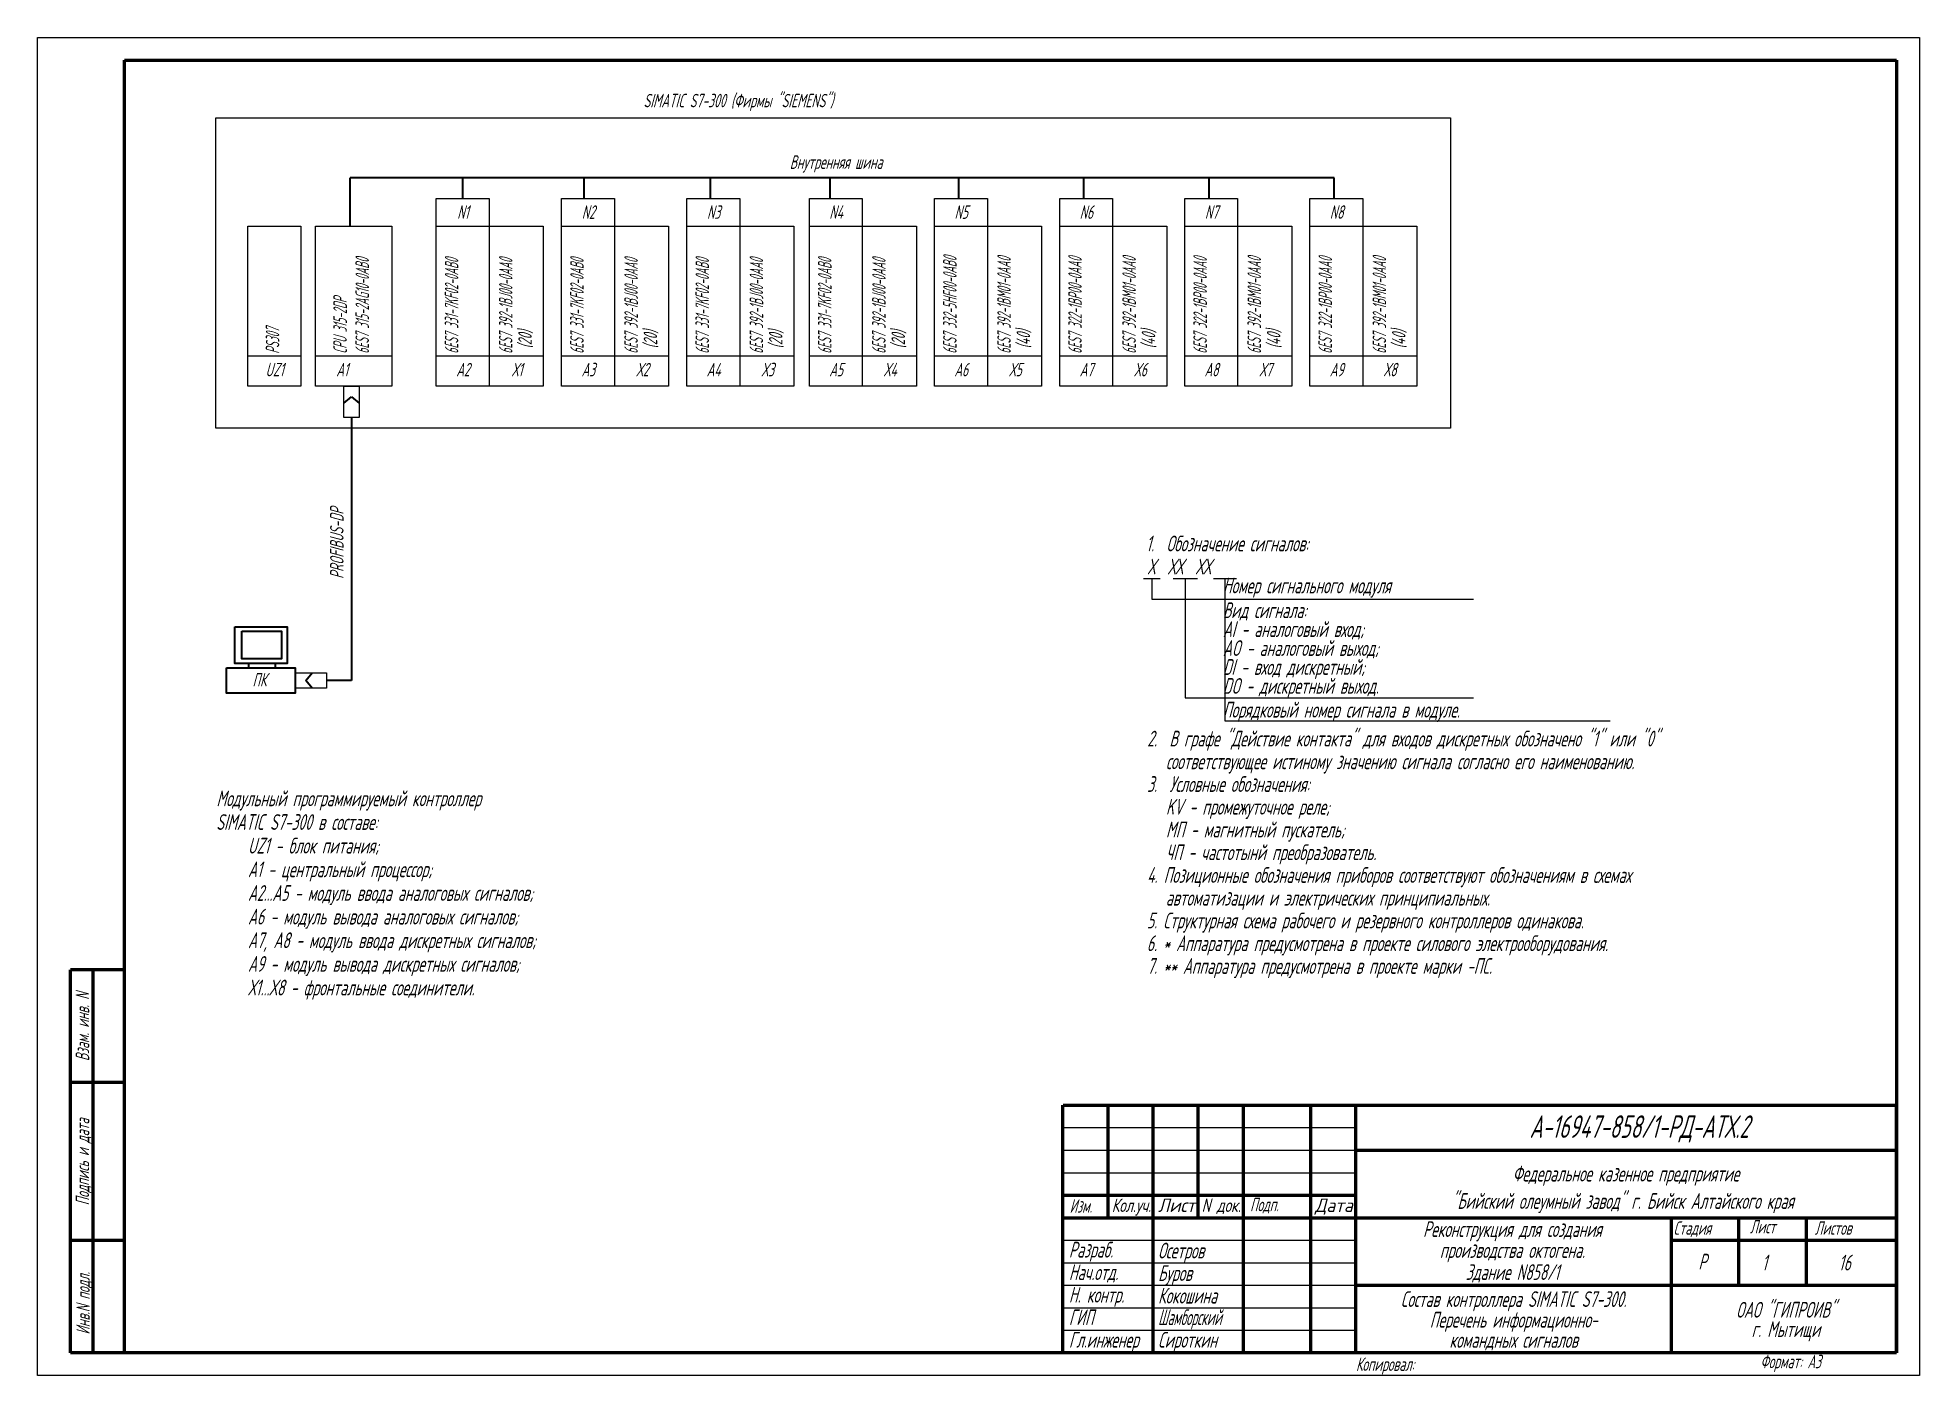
# Model space of a CAD drawing. Header units: millimetres. Extents: x -680 to 9204, y -4430 to 7779.
# Drawn here: x 515.8 to 933.6, y 2890.6 to 3187.6 of the extents above; entities that cross this region are included whole.
import ezdxf
from ezdxf.enums import TextEntityAlignment as Align

# ---------------------------------------------------------------- set-up
doc = ezdxf.new("R2010")
doc.units = ezdxf.units.MM
for name, color, linetype, lineweight in [('Обводка', 6, 'Continuous', 25), ('Текст_КИП', 2, 'Continuous', 25), ('Толст.рамка', 7, 'Continuous', 60)]:
    doc.layers.add(name, color=color, linetype=linetype, lineweight=lineweight)
doc.layers.add('Текст.', color=51, linetype='Continuous')
doc.styles.add('Simplex', font='simplex.shx', dxfattribs={"width": 0.7, "oblique": 15})

msp = doc.modelspace()

# ---------------------------------------------------------------- texts
at = {"layer": 'Текст.', "color": 3, "style": 'Simplex', "oblique": 15, "width": 0.6}
for s, p in [('1.  Обозначение сигналов:', (761.934, 3073.505)), ('Х  ХХ  ХХ ', (762.261, 3068.378)), ('            Номер сигнального модуля', (762.275, 3064.178)), ('            Вид сигнала:', (762.275, 3058.688)), ('            AI - аналоговый вход;', (762.275, 3054.488)), ('            AO - аналоговый выход;', (762.275, 3050.288)), ('            DI - вход дискретный;', (762.275, 3046.088)), ('            DO - дискретный выход.', (762.275, 3041.888)), ('            Порядковый номер сигнала в модуле.', (762.275, 3036.598)), ('2.  В графе "Действие контакта" для входов дискретных обозначено "1" или "0" ', (762.183, 3030.191)), ('   соответствующее истиному значению сигнала согласно его наименованию.', (762.165, 3025.143)), ('3.  Условные обозначения:', (762.146, 3020.094)), ('Модульный программируемый контроллер', (555.517, 3016.916)), ('   KV - промежуточное реле;', (762.165, 3015.046)), ('SIMATIC S7-300 в составе:', (555.468, 3011.666)), ('   МП - магнитный пускатель; ', (762.165, 3009.998)), ('UZ1 - блок питания;', (562.517, 3006.416)), ('   ЧП - частотынй преобразователь.', (762.158, 3004.95)), ('А1 - центральный процессор;', (562.517, 3001.166)), ('4. Позиционные обозначения приборов соответствуют обозначениям в схемах', (762.146, 2999.901)), ('А2...А5 - модуль ввода аналоговых сигналов;', (562.517, 2995.915)), ('   автоматизации и электрических принципиальных.', (762.128, 2994.853)), ('А6 - модуль вывода аналоговых сигналов;', (562.517, 2990.665)), ('5. Структурная схема рабочего и резервного контроллеров одинакова.', (762.11, 2989.805)), ('А7, А8 - модуль ввода дискретных сигналов;', (562.517, 2985.415)), ('6. * Аппаратура предусмотрена в проекте силового электрооборудования.', (762.092, 2984.757)), ('А9 - модуль вывода дискретных сигналов;', (562.517, 2980.165)), ('7. ** Аппаратура предусмотрена в проекте марки -ПС.', (762.165, 2979.708)), ('Х1...Х8 - фронтальные соединители.', (562.517, 2974.915))]:
    msp.add_text(s, height=3.5, dxfattribs=at).set_placement(p)
at = {"layer": 'Текст_КИП', "color": 3, "style": 'Simplex', "oblique": 15, "width": 0.6}
for s, p in [('SIMATIC S7-300 (Фирмы "SIEMENS")', (671.419, 3172.092)), ('Внутренняя шина', (693.101, 3158.431)), ('N1', (610.249, 3147.334)), ('N2', (638.081, 3147.334)), ('N3', (665.905, 3147.334)), ('N4', (693.101, 3147.334)), ('N5', (720.883, 3147.334)), ('N6', (748.665, 3147.334)), ('N7', (776.447, 3147.334)), ('N8', (804.229, 3147.334)), ('UZ1', (568.439, 3112.364)), ('А1', (583.433, 3112.364)), ('А2', (610.249, 3112.364)), ('Х1', (622.27, 3112.364)), ('А3', (638.081, 3112.364)), ('Х2', (650.102, 3112.364)), ('А4', (665.905, 3112.364)), ('Х3', (677.926, 3112.364)), ('А5', (693.101, 3112.364)), ('Х4', (705.122, 3112.364)), ('А6', (720.883, 3112.364)), ('Х5', (732.904, 3112.364)), ('А7', (748.665, 3112.364)), ('Х6', (760.686, 3112.364)), ('А8', (776.447, 3112.364)), ('Х7', (788.468, 3112.364)), ('А9', (804.229, 3112.364)), ('Х8', (816.107, 3112.364)), ('ПК', (565.073, 3043.514)), ('Формат: А3', (905.043, 2892.146))]:
    msp.add_text(s, height=3, dxfattribs=at).set_placement(p, align=Align.CENTER)
at = {"layer": 'Текст_КИП', "color": 3, "style": 'Simplex', "oblique": 15}
for s, width, p in [('6ES7 315-2AG10-0AB0', 0.5, (589.391, 3117.375)), ('6ES7 331-7KF02-0АВ0', 0.5, (609.234, 3117.375)), ('6ES7 392-1BJ00-0AA0', 0.5, (621.255, 3117.375)), ('6ES7 331-7KF02-0АВ0', 0.5, (637.066, 3117.375)), ('6ES7 392-1BJ00-0AA0', 0.5, (649.087, 3117.375)), ('6ES7 331-7KF02-0АВ0', 0.5, (664.89, 3117.375)), ('6ES7 392-1BJ00-0AA0', 0.5, (676.911, 3117.375)), ('6ES7 331-7KF02-0АВ0', 0.5, (692.086, 3117.375)), ('6ES7 392-1BJ00-0AA0', 0.5, (704.107, 3117.375)), ('6ES7 332-5HF00-0AB0', 0.5, (719.868, 3117.375)), ('6ES7 392-1BM01-0AA0', 0.5, (731.889, 3117.375)), ('6ES7 322-1BP00-0AA0', 0.5, (747.65, 3117.375)), ('6ES7 392-1BM01-0AA0', 0.5, (759.671, 3117.375)), ('6ES7 322-1BP00-0AA0', 0.5, (775.432, 3117.375)), ('6ES7 392-1BM01-0AA0', 0.5, (787.453, 3117.375)), ('6ES7 322-1BP00-0AA0', 0.5, (803.214, 3117.375)), ('6ES7 392-1BM01-0AA0', 0.5, (815.235, 3117.375)), ('CPU 315-2DP', 0.5, (584.481, 3117.375)), ('PS307', 0.5, (569.487, 3117.375)), (' (20)', 0.6, (625.546, 3117.375)), (' (20)', 0.6, (653.378, 3117.375)), (' (20)', 0.6, (681.202, 3117.375)), (' (20)', 0.6, (708.398, 3117.375)), (' (40)', 0.6, (736.18, 3117.375)), (' (40)', 0.6, (763.962, 3117.375)), (' (40)', 0.6, (791.744, 3117.375)), (' (40)', 0.6, (819.526, 3117.375)), ('PROFIBUS-DP', 0.6, (583.756, 3067.409))]:
    msp.add_text(s, height=3, rotation=90, dxfattribs=dict(at, width=width)).set_placement(p)
at = {"layer": 'Текст_КИП', "ltscale": 0.02, "style": 'Simplex', "oblique": 15, "width": 0.6}
for s, p in [('Взам. инв. N', (527.268, 2967.938)), ('Подпись и дата', (527.268, 2937.938)), ('Инв.N подл.', (527.404, 2906.566))]:
    msp.add_text(s, height=3, rotation=90, dxfattribs=at).set_placement(p, align=Align.CENTER)
msp.add_text('А-16947-858/1-РД-АТХ.2', height=5, dxfattribs=at).set_placement((847.077, 2943.294))
at = {"layer": 'Текст_КИП', "style": 'Simplex', "oblique": 15, "width": 0.6}
for s, p in [('Федеральное казенное предприятие', (868.449, 2933.607)), ('"Бийский олеумный завод" г. Бийск Алтайского края ', (868.449, 2927.53)), ('Реконструкция для создания', (843.255, 2921.282)), ('производства октогена.', (843.255, 2916.628)), ('Здание N858/1', (843.255, 2911.741)), ('Состав контроллера SIMATIC S7-300.', (843.528, 2905.742)), ('Перечень информационно-', (843.528, 2901.163)), ('ОАО "ГИПРОИВ"', (903.965, 2903.377)), ('командных сигналов', (843.528, 2896.683))]:
    msp.add_text(s, height=3.5, dxfattribs=at).set_placement(p, align=Align.CENTER)
at = {"layer": 'Текст_КИП', "style": 'Simplex', "oblique": 15}
for s, height, width, p in [('Изм.', 3, 0.6, (744.962, 2926.679)), ('Подп.', 3, 0.6, (785.017, 2926.995)), ('Стадия', 3, 0.6, (879.057, 2921.774)), ('Лист', 3, 0.6, (895.997, 2922.09)), ('Листов', 3, 0.6, (910.404, 2921.774)), ('Разраб.', 3.5, 0.6, (744.787, 2916.716)), ('Осетров', 3.5, 0.6, (764.593, 2916.521)), ('Р', 3.5, 0.6, (884.558, 2914.071)), ('1', 3.5, 0.6, (898.669, 2913.862)), ('16', 3.5, 0.6, (915.707, 2913.862)), ('Нач.отд.', 3.5, 0.6, (744.787, 2911.716)), ('Буров', 3.5, 0.6, (764.593, 2911.521)), ('Н. контр.', 3.5, 0.6, (744.787, 2906.716)), ('Кокошина', 3.5, 0.6, (764.593, 2906.521)), ('ГИП', 3.5, 0.6, (744.787, 2901.716)), ('Шамборский', 3.5, 0.5, (764.593, 2901.716)), ('Гл.инженер', 3.5, 0.6, (744.787, 2896.716)), ('Сироткин', 3.5, 0.6, (764.593, 2896.716))]:
    msp.add_text(s, height=height, dxfattribs=dict(at, width=width)).set_placement(p)
for s, width, p, p2 in [('Кол.уч.', 0.603486, (754.303, 2926.837), (763.01, 2926.837)), ('Лист', 0.686041, (764.594, 2926.837), (772.826, 2926.837)), ('N док.', 0.628372, (774.251, 2926.837), (782.958, 2926.837)), ('Дата', 0.652619, (799.423, 2926.837), (807.814, 2926.837))]:
    msp.add_text(s, height=3, dxfattribs=dict(at, width=width)).set_placement(p, p2, align=Align.FIT)
at = {"layer": 'Текст_КИП', "style": 'Simplex', "oblique": 15, "width": 0.6}
msp.add_text('г. Мытищи', height=3.5, dxfattribs=at).set_placement((903.965, 2900.348), align=Align.MIDDLE)
at = {"layer": 'Текст_КИП', "color": 3, "style": 'Simplex', "oblique": 15, "width": 0.6}
msp.add_text('Копировал:', height=3, dxfattribs=at).set_placement((808.528, 2891.554))

# ---------------------------------------------------------------- linework, layer by layer
at = {"color": 1}
for p, q in [((515.821, 2890.566), (515.821, 3187.566)), ((515.821, 3187.566), (933.621, 3187.566)), ((933.621, 3187.566), (933.621, 2890.566)), ((933.621, 2890.566), (515.821, 2890.566))]:
    msp.add_line(p, q, dxfattribs=at)
at = {"lineweight": 60}
for p, q in [((535.137, 2895.566), (535.137, 3182.566)), ((535.137, 3182.566), (928.528, 3182.566)), ((928.528, 3182.566), (928.528, 2895.566)), ((928.528, 2895.566), (535.137, 2895.566))]:
    msp.add_line(p, q, dxfattribs=at)
at = {"linetype": 'Continuous', "lineweight": 40}
for p, q in [((803.683, 3156.449), (585.177, 3156.449)), ((585.177, 3145.717), (585.177, 3156.449)), ((610.197, 3151.876), (610.197, 3156.449)), ((637.162, 3151.876), (637.162, 3156.449)), ((665.233, 3151.876), (665.233, 3156.449)), ((691.764, 3151.876), (691.764, 3156.449)), ((720.337, 3151.876), (720.337, 3156.449)), ((748.119, 3151.876), (748.119, 3156.449)), ((775.901, 3151.876), (775.901, 3156.449)), ((803.683, 3151.876), (803.683, 3156.449)), ((585.511, 3103.209), (585.511, 3044.822)), ((562.677, 3047.652), (562.677, 3048.641)), ((568.608, 3047.652), (568.608, 3048.641)), ((585.511, 3044.822), (579.988, 3044.822))]:
    msp.add_line(p, q, dxfattribs=at)
for p, q in [((604.33, 3110.221), (604.33, 3151.876)), ((604.33, 3151.876), (616.064, 3151.876)), ((616.064, 3151.876), (616.064, 3110.221)), ((632.162, 3110.221), (632.162, 3151.876)), ((632.162, 3151.876), (643.896, 3151.876)), ((643.896, 3151.876), (643.896, 3110.221)), ((659.986, 3110.221), (659.986, 3151.876)), ((659.986, 3151.876), (671.72, 3151.876)), ((671.72, 3151.876), (671.72, 3110.221)), ((687.183, 3110.221), (687.183, 3151.876)), ((687.183, 3151.876), (698.916, 3151.876)), ((698.916, 3151.876), (698.916, 3110.221)), ((714.964, 3110.221), (714.964, 3151.876)), ((714.964, 3151.876), (726.698, 3151.876)), ((726.698, 3151.876), (726.698, 3110.221)), ((742.746, 3110.221), (742.746, 3151.876)), ((742.746, 3151.876), (754.48, 3151.876)), ((754.48, 3151.876), (754.48, 3110.221)), ((770.528, 3110.221), (770.528, 3151.876)), ((770.528, 3151.876), (782.262, 3151.876)), ((782.262, 3151.876), (782.262, 3110.221)), ((798.31, 3110.221), (798.31, 3151.876)), ((798.31, 3151.876), (810.044, 3151.876)), ((810.044, 3151.876), (810.044, 3110.221)), ((562.52, 3110.221), (562.52, 3145.717)), ((562.52, 3145.717), (574.254, 3145.717)), ((574.254, 3145.717), (574.254, 3110.221)), ((577.514, 3110.221), (577.514, 3145.717)), ((577.514, 3145.717), (594.46, 3145.717)), ((594.46, 3145.717), (594.46, 3110.221)), ((604.33, 3145.717), (628.085, 3145.717)), ((628.085, 3145.717), (628.085, 3110.221)), ((632.162, 3145.717), (655.917, 3145.717)), ((655.917, 3145.717), (655.917, 3110.221)), ((659.986, 3145.717), (683.741, 3145.717)), ((683.741, 3145.717), (683.741, 3110.221)), ((687.183, 3145.717), (710.937, 3145.717)), ((710.937, 3145.717), (710.937, 3110.221)), ((714.964, 3145.717), (738.719, 3145.717)), ((738.719, 3145.717), (738.719, 3110.221)), ((742.746, 3145.717), (766.501, 3145.717)), ((766.501, 3145.717), (766.501, 3110.221)), ((770.528, 3145.717), (794.283, 3145.717)), ((794.283, 3145.717), (794.283, 3110.221)), ((798.31, 3145.717), (822.065, 3145.717)), ((822.065, 3145.717), (822.065, 3110.221)), ((562.52, 3116.906), (574.254, 3116.906)), ((577.514, 3116.906), (594.46, 3116.906)), ((604.33, 3116.906), (628.085, 3116.906)), ((632.162, 3116.906), (655.917, 3116.906)), ((659.986, 3116.906), (683.741, 3116.906)), ((687.183, 3116.906), (710.937, 3116.906)), ((714.964, 3116.906), (738.719, 3116.906)), ((742.746, 3116.906), (766.501, 3116.906)), ((770.528, 3116.906), (794.283, 3116.906)), ((798.31, 3116.906), (822.065, 3116.906)), ((574.254, 3110.221), (562.52, 3110.221)), ((594.46, 3110.221), (577.514, 3110.221)), ((628.085, 3110.221), (604.33, 3110.221)), ((655.917, 3110.221), (632.162, 3110.221)), ((683.741, 3110.221), (659.986, 3110.221)), ((710.937, 3110.221), (687.183, 3110.221)), ((738.719, 3110.221), (714.964, 3110.221)), ((766.501, 3110.221), (742.746, 3110.221)), ((794.283, 3110.221), (770.528, 3110.221)), ((822.065, 3110.221), (798.31, 3110.221))]:
    msp.add_line(p, q)
at = {"lineweight": 40}
for p, q in [((583.81, 3106.409), (585.511, 3107.85)), ((585.511, 3107.85), (587.211, 3106.417)), ((575.347, 3044.822), (576.78, 3046.523)), ((576.788, 3043.122), (575.347, 3044.822))]:
    msp.add_line(p, q, dxfattribs=at)
at = {"linetype": 'Continuous'}
for p, q in [((761.341, 3067.521), (765.033, 3067.521)), ((763.206, 3067.503), (763.206, 3062.873)), ((767.907, 3067.521), (773.314, 3067.521)), ((770.611, 3067.503), (770.611, 3040.966)), ((776.868, 3067.521), (782.013, 3067.521)), ((779.441, 3067.503), (779.441, 3035.875)), ((763.206, 3062.873), (834.608, 3062.873)), ((770.611, 3040.966), (834.608, 3040.966)), ((779.441, 3035.875), (864.943, 3035.875))]:
    msp.add_line(p, q, dxfattribs=at)
for points in [[(583.81, 3110.204), (587.211, 3110.204), (587.211, 3103.209), (583.81, 3103.209)], [(572.993, 3043.122), (572.993, 3046.523), (579.988, 3046.523), (579.988, 3043.122)]]:
    msp.add_lwpolyline(points, close=True)
at = {"linetype": 'Continuous', "lineweight": 40}
for points in [[(559.623, 3056.722), (571.226, 3056.722), (571.226, 3048.641), (559.623, 3048.641)], [(561.151, 3055.796), (569.976, 3055.796), (569.976, 3049.65), (561.151, 3049.65)], [(557.783, 3047.652), (572.993, 3047.652), (572.993, 3041.992), (557.783, 3041.992)]]:
    msp.add_lwpolyline(points, close=True, dxfattribs=at)
at = {"layer": 'Обводка'}
for p, q in [((555.37, 3100.842), (555.37, 3169.753)), ((555.37, 3169.753), (829.498, 3169.753)), ((829.498, 3169.753), (829.498, 3100.842)), ((829.498, 3100.842), (555.37, 3100.842))]:
    msp.add_line(p, q, dxfattribs=at)
at = {"layer": 'Обводка', "color": 155}
for p, q in [((743.528, 2945.566), (808.528, 2945.566)), ((743.528, 2940.566), (808.528, 2940.566)), ((743.528, 2935.566), (808.528, 2935.566)), ((743.528, 2920.566), (808.528, 2920.566)), ((743.528, 2915.566), (808.528, 2915.566)), ((743.528, 2910.566), (808.528, 2910.566)), ((743.528, 2905.566), (808.528, 2905.566)), ((743.528, 2900.566), (808.528, 2900.566))]:
    msp.add_line(p, q, dxfattribs=at)
at = {"layer": 'Толст.рамка', "lineweight": 60}
for p, q in [((523.137, 2895.566), (523.137, 2980.566)), ((535.137, 2980.566), (523.137, 2980.566)), ((528.137, 2895.566), (528.137, 2980.566)), ((535.137, 2955.566), (523.137, 2955.566)), ((523.137, 2920.566), (535.137, 2920.566)), ((535.137, 2895.566), (523.137, 2895.566))]:
    msp.add_line(p, q, dxfattribs=at)
at = {"layer": 'Толст.рамка'}
for p, q in [((743.449, 2895.566), (743.449, 2950.566)), ((743.528, 2950.566), (928.528, 2950.566)), ((753.528, 2925.566), (753.528, 2950.566)), ((763.528, 2895.566), (763.528, 2950.566)), ((773.528, 2925.566), (773.528, 2950.566)), ((783.528, 2895.566), (783.528, 2950.566)), ((798.528, 2895.566), (798.528, 2950.566)), ((808.528, 2895.566), (808.528, 2950.566)), ((928.528, 2950.566), (928.528, 2895.566)), ((928.528, 2895.566), (928.528, 2950.566)), ((808.528, 2940.566), (928.528, 2940.566)), ((743.528, 2930.566), (808.528, 2930.566)), ((743.528, 2925.566), (808.528, 2925.566)), ((808.528, 2925.566), (928.528, 2925.566)), ((878.528, 2925.566), (878.528, 2895.566)), ((893.528, 2910.566), (893.528, 2925.566)), ((908.528, 2910.566), (908.528, 2925.566)), ((878.528, 2920.566), (928.528, 2920.566)), ((808.528, 2910.566), (928.528, 2910.566))]:
    msp.add_line(p, q, dxfattribs=at)

msp.set_redraw_order([(e.dxf.handle, doc.entitydb.next_handle()) for e in msp.query("TEXT MTEXT ATTDEF DIMENSION ARC_DIMENSION")])  # texts and dimensions are drawn at this point

doc.saveas('drawing.dxf')
